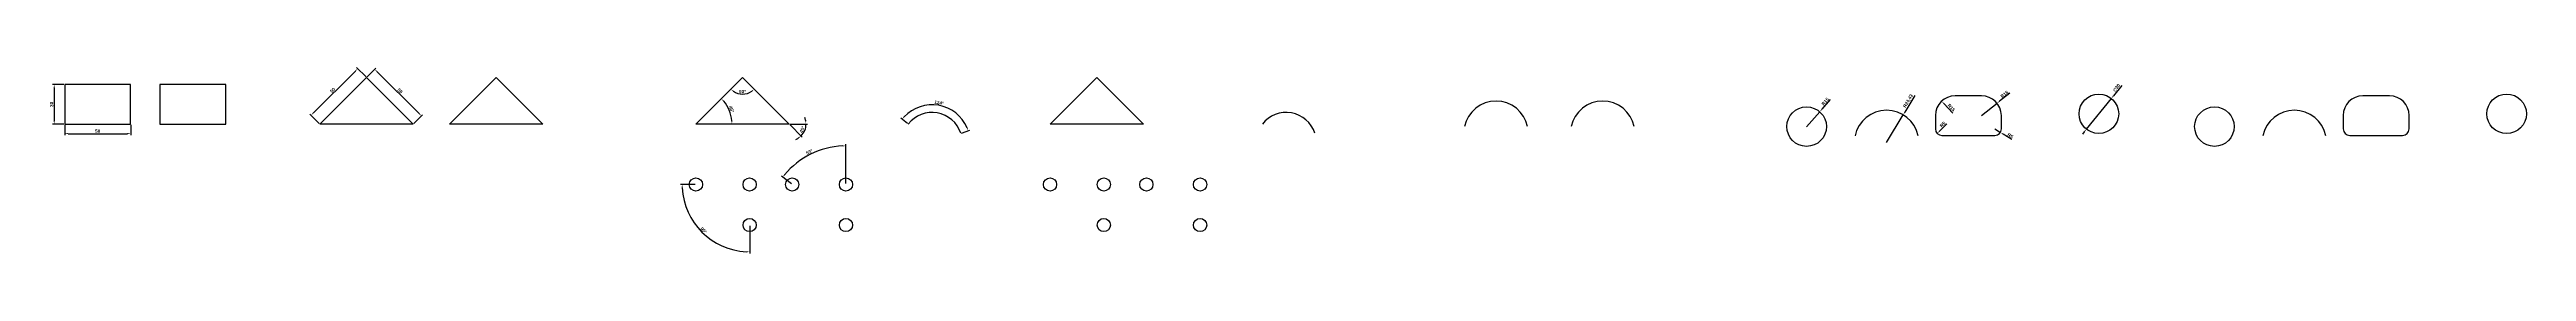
# Model space of a CAD drawing. Header units: millimetres. Extents: x 70 to 1948, y 1802 to 2151.
# Drawn here: x 71 to 1948, y 2010 to 2151 of the extents above; entities that cross this region are included whole.
import ezdxf

# ---------------------------------------------------------------- set-up
doc = ezdxf.new("R2010")
doc.units = ezdxf.units.MM
doc.header["$LTSCALE"] = 0.3
doc.header["$PDMODE"] = 34
doc.layers.add('Cotas', color=1, linetype='Continuous')
doc.layers.add('Peça', color=7, linetype='Continuous', lineweight=30)
doc.styles.get("Standard").update_dxf_attribs({"font": ''})
doc.styles.get('Standard').set_extended_font_data('Arial', bold=True)
doc.dimstyles.new('Cotas', dxfattribs={"dimtxt": 2.5, "dimasz": 2.5, "dimexe": 1.25, "dimexo": 0.625, "dimtad": 1, "dimtxsty": 'Standard', "dimcen": 2.5, "dimclrt": 7, "dimadec": 0, "dimazin": 0, "dimtfac": 1, "dimtmove": 0, "dimatfit": 3, "dimfxl": 1, "dimarcsym": 0})

# ---------------------------------------------------------------- blocks, each defined once
blk = doc.blocks.new('*D1')
at = {"layer": 'Cotas', "color": 0, "lineweight": -2, "transparency": 16777216}
for p, q in [((82.3, 2107.7), (82.3, 2099.8)), ((132.3, 2107.7), (132.3, 2099.8)), ((84.8, 2101), (129.8, 2101))]:
    blk.add_line(p, q, dxfattribs=at)
at = {"layer": 'Cotas', "color": 0, "transparency": 16777216}
for points in [[(84.8, 2101.5), (84.8, 2100.6), (82.3, 2101)], [(129.8, 2101.5), (129.8, 2100.6), (132.3, 2101)]]:
    blk.add_solid(points, dxfattribs=at)
at = {"layer": 'Defpoints', "color": 0, "transparency": 16777216}
for p in [(82.3, 2108.3), (132.3, 2108.3), (132.3, 2101)]:
    blk.add_point(p, dxfattribs=at)
at = {"layer": 'Cotas', "color": 7, "transparency": 16777216, "insert": (107.3, 2102.9), "char_height": 2.5, "attachment_point": 5}
blk.add_mtext('50', dxfattribs=at)
blk = doc.blocks.new('*D2')
at = {"layer": 'Cotas', "color": 0, "lineweight": -2, "transparency": 16777216}
for p, q in [((720.9, 2108.7), (715.7, 2112.7)), ((761.8, 2101.5), (768.1, 2103.6))]:
    blk.add_line(p, q, dxfattribs=at)
blk.add_arc((739.5, 2094.2), 28.8, 23.0376, 137.0628, dxfattribs=at)
at = {"layer": 'Cotas', "color": 0, "transparency": 16777216}
for points in [[(718.7, 2113.6), (718, 2114.1), (716.7, 2112)], [(766.4, 2105.7), (765.6, 2105.4), (766.9, 2103.2)]]:
    blk.add_solid(points, dxfattribs=at)
at = {"layer": 'Defpoints', "color": 0, "transparency": 16777216}
for p in [(721.4, 2108.3), (754.2, 2119), (739.5, 2094.2), (761.2, 2101.3)]:
    blk.add_point(p, dxfattribs=at)
at = {"layer": 'Cotas', "color": 7, "transparency": 16777216, "insert": (744.8, 2124.5), "char_height": 2.5, "attachment_point": 5, "rotation": 350.0502}
blk.add_mtext('124°', dxfattribs=at)
blk = doc.blocks.new('*D3')
at = {"layer": 'Cotas', "color": 0, "lineweight": -2, "transparency": 16777216}
for p, q in [((81.6, 2138.3), (73.1, 2138.3)), ((74.3, 2135.8), (74.3, 2110.8)), ((81.6, 2108.3), (73.1, 2108.3))]:
    blk.add_line(p, q, dxfattribs=at)
at = {"layer": 'Cotas', "color": 0, "transparency": 16777216}
for points in [[(73.9, 2135.8), (74.8, 2135.8), (74.3, 2138.3)], [(73.9, 2110.8), (74.8, 2110.8), (74.3, 2108.3)]]:
    blk.add_solid(points, dxfattribs=at)
at = {"layer": 'Defpoints', "color": 0, "transparency": 16777216}
for p in [(82.3, 2138.3), (74.3, 2108.3), (82.3, 2108.3)]:
    blk.add_point(p, dxfattribs=at)
at = {"layer": 'Cotas', "color": 7, "transparency": 16777216, "insert": (72.4, 2123.3), "char_height": 2.5, "attachment_point": 5, "rotation": 90}
blk.add_mtext('30', dxfattribs=at)
blk = doc.blocks.new('*D4')
at = {"layer": 'Cotas', "color": 0, "lineweight": -2, "transparency": 16777216}
for p, q in [((270.7, 2116.8), (302.5, 2148.6)), ((310.6, 2144.1), (303.4, 2151.3)), ((275.2, 2108.8), (268.1, 2115.9))]:
    blk.add_line(p, q, dxfattribs=at)
at = {"layer": 'Cotas', "color": 0, "transparency": 16777216}
for points in [[(302.3, 2148.9), (302.8, 2148.3), (304.3, 2150.4)], [(270.4, 2117.1), (271, 2116.5), (269, 2115)]]:
    blk.add_solid(points, dxfattribs=at)
at = {"layer": 'Defpoints', "color": 0, "transparency": 16777216}
for p in [(304.3, 2150.4), (311, 2143.7), (275.7, 2108.3)]:
    blk.add_point(p, dxfattribs=at)
at = {"layer": 'Cotas', "color": 7, "transparency": 16777216, "insert": (285.3, 2134), "char_height": 2.5, "attachment_point": 5, "rotation": 45}
blk.add_mtext('50', dxfattribs=at)
blk = doc.blocks.new('*D5')
at = {"layer": 'Cotas', "color": 0, "lineweight": -2, "transparency": 16777216}
for p, q in [((311.5, 2144.1), (318.1, 2150.8)), ((319, 2148.1), (350.8, 2116.3)), ((346.8, 2108.8), (353.5, 2115.4))]:
    blk.add_line(p, q, dxfattribs=at)
at = {"layer": 'Cotas', "color": 0, "transparency": 16777216}
for points in [[(319.3, 2148.4), (318.7, 2147.8), (317.2, 2149.9)], [(351.1, 2116.6), (350.5, 2116), (352.6, 2114.5)]]:
    blk.add_solid(points, dxfattribs=at)
at = {"layer": 'Defpoints', "color": 0, "transparency": 16777216}
for p in [(311, 2143.7), (346.4, 2108.3), (352.6, 2114.5)]:
    blk.add_point(p, dxfattribs=at)
at = {"layer": 'Cotas', "color": 7, "transparency": 16777216, "insert": (336.3, 2133.5), "char_height": 2.5, "attachment_point": 5, "rotation": 315}
blk.add_mtext('50', dxfattribs=at)
blk = doc.blocks.new('*D6')
at = {"layer": 'Cotas', "color": 0, "lineweight": -2, "transparency": 16777216}
blk.add_arc((560.6, 2108.3), 27.3, 5.2497, 39.7503, dxfattribs=at)
at = {"layer": 'Cotas', "color": 0, "transparency": 16777216}
for points in [[(581.2, 2125.5), (581.8, 2126), (579.9, 2127.6)], [(588.2, 2110.8), (587.3, 2110.8), (587.8, 2108.3)]]:
    blk.add_solid(points, dxfattribs=at)
at = {"layer": 'Defpoints', "color": 0, "transparency": 16777216}
for p in [(595.9, 2143.7), (560.6, 2108.3), (560.6, 2108.3), (586.9, 2115.4), (631.3, 2108.3)]:
    blk.add_point(p, dxfattribs=at)
at = {"layer": 'Cotas', "color": 7, "transparency": 16777216, "insert": (587.5, 2119.5), "char_height": 2.5, "attachment_point": 5, "rotation": 292.5}
blk.add_mtext('45°', dxfattribs=at)
blk = doc.blocks.new('*D7')
at = {"layer": 'Cotas', "color": 0, "lineweight": -2, "transparency": 16777216}
for p, q in [((559.9, 2062.4), (548.8, 2062.4)), ((601.3, 2030.9), (601.3, 2009.9))]:
    blk.add_line(p, q, dxfattribs=at)
blk.add_arc((601.3, 2062.4), 51.2, 182.7992, 267.2008, dxfattribs=at)
at = {"layer": 'Cotas', "color": 0, "transparency": 16777216}
for points in [[(549.7, 2059.9), (550.6, 2059.9), (550.1, 2062.4)], [(598.8, 2011.7), (598.8, 2010.8), (601.3, 2011.2)]]:
    blk.add_solid(points, dxfattribs=at)
at = {"layer": 'Defpoints', "color": 0, "transparency": 16777216}
for p in [(560.6, 2062.4), (601.3, 2062.4), (556.9, 2036.8), (601.3, 2031.5)]:
    blk.add_point(p, dxfattribs=at)
at = {"layer": 'Cotas', "color": 7, "transparency": 16777216, "insert": (566.4, 2027.5), "char_height": 2.5, "attachment_point": 5, "rotation": 315}
blk.add_mtext('90°', dxfattribs=at)
blk = doc.blocks.new('*D8')
at = {"layer": 'Cotas', "color": 0, "lineweight": -2, "transparency": 16777216}
for p, q in [((674.2, 2063), (674.2, 2093)), ((633, 2062.8), (625.3, 2068.6))]:
    blk.add_line(p, q, dxfattribs=at)
blk.add_arc((674.2, 2031.5), 60.2, 92.3805, 140.4877, dxfattribs=at)
at = {"layer": 'Cotas', "color": 0, "transparency": 16777216}
for points in [[(671.7, 2092.1), (671.8, 2091.3), (674.2, 2091.7)], [(628.1, 2069.6), (627.5, 2070.1), (626.3, 2067.9)]]:
    blk.add_solid(points, dxfattribs=at)
at = {"layer": 'Defpoints', "color": 0, "transparency": 16777216}
for p in [(656, 2088.9), (633.5, 2062.4), (674.2, 2062.4), (674.2, 2031.5)]:
    blk.add_point(p, dxfattribs=at)
at = {"layer": 'Cotas', "color": 7, "transparency": 16777216, "insert": (646.6, 2087.1), "char_height": 2.5, "attachment_point": 5, "rotation": 26.4341}
blk.add_mtext('53°', dxfattribs=at)
blk = doc.blocks.new('*D9')
at = {"layer": 'Cotas', "color": 0, "lineweight": -2, "transparency": 16777216}
for p, q in [((631.7, 2107.9), (641.1, 2098.4)), ((631.9, 2108.3), (645.2, 2108.3))]:
    blk.add_line(p, q, dxfattribs=at)
for start, end in [(315, 0), (11.3011, 22.6021), (292.3979, 303.6989)]:
    blk.add_arc((631.3, 2108.3), 12.7, start, end, dxfattribs=at)
at = {"layer": 'Cotas', "color": 0, "transparency": 16777216}
for points in [[(644.1, 2110.8), (643.3, 2110.8), (644, 2108.3)], [(638, 2098.1), (638.6, 2097.4), (640.2, 2099.3)]]:
    blk.add_solid(points, dxfattribs=at)
at = {"layer": 'Defpoints', "color": 0, "transparency": 16777216}
for p in [(595.9, 2143.7), (560.6, 2108.3), (631.3, 2108.3), (631.3, 2108.3), (642.3, 2102)]:
    blk.add_point(p, dxfattribs=at)
at = {"layer": 'Cotas', "color": 7, "transparency": 16777216, "insert": (641.2, 2104.2), "char_height": 2.5, "attachment_point": 5, "rotation": 67.5}
blk.add_mtext('45°', dxfattribs=at)
blk = doc.blocks.new('*D10')
at = {"layer": 'Cotas', "color": 0, "lineweight": -2, "transparency": 16777216}
blk.add_arc((595.9, 2143.7), 12.6, 236.3927, 303.6073, dxfattribs=at)
at = {"layer": 'Cotas', "color": 0, "transparency": 16777216}
for points in [[(588.7, 2132.9), (589.2, 2133.5), (587, 2134.8)], [(602.6, 2133.5), (603.1, 2132.9), (604.8, 2134.8)]]:
    blk.add_solid(points, dxfattribs=at)
at = {"layer": 'Defpoints', "color": 0, "transparency": 16777216}
for p in [(595.9, 2143.7), (595.9, 2143.7), (592.7, 2131.5), (560.6, 2108.3), (631.3, 2108.3)]:
    blk.add_point(p, dxfattribs=at)
at = {"layer": 'Cotas', "color": 7, "transparency": 16777216, "insert": (595.9, 2133), "char_height": 2.5, "attachment_point": 5}
blk.add_mtext('90°', dxfattribs=at)
blk = doc.blocks.new('*D14')
at = {"layer": 'Cotas', "color": 0, "lineweight": -2, "transparency": 16777216}
for p, q in [((1484.1, 2129.9), (1476.6, 2117.4)), ((1462.7, 2094.3), (1475.3, 2115.3))]:
    blk.add_line(p, q, dxfattribs=at)
at = {"layer": 'Cotas', "color": 0, "transparency": 16777216}
blk.add_solid([(1476.2, 2117.6), (1476.9, 2117.2), (1475.3, 2115.3)], dxfattribs=at)
at = {"layer": 'Defpoints', "color": 0, "transparency": 16777216}
for p in [(1475.3, 2115.3), (1462.7, 2094.3)]:
    blk.add_point(p, dxfattribs=at)
at = {"layer": 'Cotas', "color": 7, "transparency": 16777216, "insert": (1479.1, 2125.8), "char_height": 2.5, "attachment_point": 5, "rotation": 58.9205}
blk.add_mtext('R24,43', dxfattribs=at)
blk = doc.blocks.new('*D15')
at = {"layer": 'Cotas', "color": 0, "lineweight": -2, "transparency": 16777216}
blk.add_line((1512.8, 2116.7), (1506.1, 2123.9), dxfattribs=at)
at = {"layer": 'Cotas', "color": 0, "transparency": 16777216}
blk.add_solid([(1506.4, 2124.1), (1505.8, 2123.6), (1504.4, 2125.7)], dxfattribs=at)
at = {"layer": 'Defpoints', "color": 0, "transparency": 16777216}
for p in [(1504.4, 2125.7), (1514.7, 2114.7)]:
    blk.add_point(p, dxfattribs=at)
at = {"layer": 'Cotas', "color": 7, "transparency": 16777216, "insert": (1511.7, 2120.7), "char_height": 2.5, "attachment_point": 5, "rotation": 313.0687}
blk.add_mtext('R15', dxfattribs=at)
blk = doc.blocks.new('*D16')
at = {"layer": 'Cotas', "color": 0, "lineweight": -2, "transparency": 16777216}
for p, q in [((1534.7, 2114.7), (1546.4, 2124.1)), ((1556, 2131.7), (1548.3, 2125.6))]:
    blk.add_line(p, q, dxfattribs=at)
at = {"layer": 'Cotas', "color": 0, "transparency": 16777216}
blk.add_solid([(1548.1, 2126), (1548.6, 2125.3), (1546.4, 2124.1)], dxfattribs=at)
at = {"layer": 'Defpoints', "color": 0, "transparency": 16777216}
for p in [(1546.4, 2124.1), (1534.7, 2114.7)]:
    blk.add_point(p, dxfattribs=at)
at = {"layer": 'Cotas', "color": 7, "transparency": 16777216, "insert": (1552, 2130.9), "char_height": 2.5, "attachment_point": 5, "rotation": 38.5516}
blk.add_mtext('R15', dxfattribs=at)
blk = doc.blocks.new('*D12')
at = {"layer": 'Cotas', "color": 0, "lineweight": -2, "transparency": 16777216}
blk.add_line((1508.4, 2108.5), (1502.9, 2102.9), dxfattribs=at)
at = {"layer": 'Cotas', "color": 0, "transparency": 16777216}
blk.add_solid([(1502.6, 2103.2), (1503.2, 2102.6), (1501.1, 2101.2)], dxfattribs=at)
at = {"layer": 'Defpoints', "color": 0, "transparency": 16777216}
for p in [(1504.7, 2104.7), (1501.1, 2101.2)]:
    blk.add_point(p, dxfattribs=at)
at = {"layer": 'Cotas', "color": 7, "transparency": 16777216, "insert": (1505.2, 2108), "char_height": 2.5, "attachment_point": 5, "rotation": 45.2621}
blk.add_mtext('R5', dxfattribs=at)
blk = doc.blocks.new('*D17')
at = {"layer": 'Cotas', "color": 0, "lineweight": -2, "transparency": 16777216}
for p, q in [((1544.7, 2104.7), (1548.9, 2102)), ((1557.6, 2096.5), (1551, 2100.7))]:
    blk.add_line(p, q, dxfattribs=at)
at = {"layer": 'Cotas', "color": 0, "transparency": 16777216}
blk.add_solid([(1551.2, 2101), (1550.8, 2100.3), (1548.9, 2102)], dxfattribs=at)
at = {"layer": 'Defpoints', "color": 0, "transparency": 16777216}
for p in [(1544.7, 2104.7), (1548.9, 2102)]:
    blk.add_point(p, dxfattribs=at)
at = {"layer": 'Cotas', "color": 7, "transparency": 16777216, "insert": (1556.4, 2099.5), "char_height": 2.5, "attachment_point": 5, "rotation": 327.5173}
blk.add_mtext('R5', dxfattribs=at)
blk = doc.blocks.new('*D18')
at = {"layer": 'Cotas', "color": 0, "lineweight": -2, "transparency": 16777216}
for p, q in [((1614.1, 2104.4), (1633, 2127.8)), ((1640.9, 2137.5), (1634.5, 2129.7)), ((1612.5, 2102.5), (1611, 2100.5))]:
    blk.add_line(p, q, dxfattribs=at)
at = {"layer": 'Cotas', "color": 0, "transparency": 16777216}
for points in [[(1634.2, 2130), (1634.9, 2129.4), (1633, 2127.8)], [(1612.2, 2102.8), (1612.9, 2102.2), (1614.1, 2104.4)]]:
    blk.add_solid(points, dxfattribs=at)
at = {"layer": 'Defpoints', "color": 0, "transparency": 16777216}
for p in [(1633, 2127.8), (1614.1, 2104.4)]:
    blk.add_point(p, dxfattribs=at)
at = {"layer": 'Cotas', "color": 7, "transparency": 16777216, "insert": (1636.9, 2135.9), "char_height": 2.5, "attachment_point": 5, "rotation": 51.0569}
blk.add_mtext('∅30', dxfattribs=at)
blk = doc.blocks.new('*D13')
at = {"layer": 'Cotas', "color": 0, "lineweight": -2, "transparency": 16777216}
for p, q in [((1420, 2126.9), (1413.6, 2119.5)), ((1402.1, 2106.3), (1412, 2117.6))]:
    blk.add_line(p, q, dxfattribs=at)
at = {"layer": 'Cotas', "color": 0, "transparency": 16777216}
blk.add_solid([(1413.3, 2119.8), (1413.9, 2119.3), (1412, 2117.6)], dxfattribs=at)
at = {"layer": 'Defpoints', "color": 0, "transparency": 16777216}
for p in [(1402.1, 2106.3), (1412, 2117.6)]:
    blk.add_point(p, dxfattribs=at)
at = {"layer": 'Cotas', "color": 7, "transparency": 16777216, "insert": (1416.2, 2125.4), "char_height": 2.5, "attachment_point": 5, "rotation": 48.9173}
blk.add_mtext('R15', dxfattribs=at)

msp = doc.modelspace()

# ---------------------------------------------------------------- linework, layer by layer
at = {"layer": 'Peça'}
for p, q in [((275.675, 2108.308), (311.03, 2143.663)), ((311.03, 2143.663), (346.386, 2108.308)), ((373.914, 2108.308), (409.27, 2143.663)), ((409.27, 2143.663), (444.625, 2108.308)), ((560.554, 2108.308), (595.91, 2143.663)), ((595.91, 2143.663), (631.265, 2108.308)), ((828.846, 2108.308), (864.201, 2143.663)), ((864.201, 2143.663), (899.557, 2108.308)), ((346.386, 2108.308), (275.675, 2108.308)), ((444.625, 2108.308), (373.914, 2108.308)), ((631.265, 2108.308), (560.554, 2108.308)), ((899.557, 2108.308), (828.846, 2108.308))]:
    msp.add_line(p, q, dxfattribs=at)
for points in [[(82.269, 2108.308), (132.269, 2108.308), (132.269, 2138.308), (82.269, 2138.308)], [(154.397, 2108.308), (204.397, 2108.308), (204.397, 2138.308), (154.397, 2138.308)]]:
    msp.add_lwpolyline(points, close=True, dxfattribs=at)
for points in [[(1504.653, 2099.719), (1544.653, 2099.719, 0.41421356), (1549.653, 2104.719), (1549.653, 2114.719, 0.41421356), (1534.653, 2129.719), (1514.653, 2129.719, 0.41421356), (1499.653, 2114.719), (1499.653, 2104.719, 0.41421356)], [(1813.627, 2099.719), (1853.627, 2099.719, 0.41421356), (1858.627, 2104.719), (1858.627, 2114.719, 0.41421356), (1843.627, 2129.719), (1823.627, 2129.719, 0.41421356), (1808.627, 2114.719), (1808.627, 2104.719, 0.41421356)]]:
    msp.add_lwpolyline(points, format="xyb", close=True, dxfattribs=at)
for centre, radius in [((1402.095, 2106.344), 15), ((1623.528, 2116.1), 15), ((1711.069, 2106.344), 15), ((1932.502, 2116.1), 15), ((560.554, 2062.374), 5), ((601.265, 2062.374), 5), ((633.534, 2062.374), 5), ((674.245, 2062.374), 5), ((828.846, 2062.374), 5), ((869.557, 2062.374), 5), ((901.826, 2062.374), 5), ((942.536, 2062.374), 5), ((601.265, 2031.549), 5), ((674.245, 2031.549), 5), ((869.557, 2031.549), 5), ((942.536, 2031.549), 5)]:
    msp.add_circle(centre, radius, dxfattribs=at)
for centre, radius, start, end in [((1166.795, 2101.321), 24.435, 11.861156, 168.138844), ((1247.6, 2101.321), 24.435, 11.861156, 168.138844), ((739.474, 2094.217), 22.903, 18.070408, 142.030051), ((1007.765, 2094.217), 22.903, 18.070408, 142.030051), ((1462.673, 2094.334), 24.435, 11.861156, 168.138844), ((1771.647, 2094.334), 24.435, 11.861156, 168.138844)]:
    msp.add_arc(centre, radius, start, end, dxfattribs=at)

# ---------------------------------------------------------------- dimensions: what is measured, and where the dimension line sits
at = {"layer": 'Cotas'}
for p1, p2, distance, picture, middle in [((275.675, 2108.308), (311.03, 2143.663), 9.5, '*D4', (285.291, 2134.048)), ((311.03, 2143.663), (346.386, 2108.308), 8.778, '*D5', (336.26, 2133.538))]:
    dim = msp.add_aligned_dim(p1=p1, p2=p2, distance=distance, dimstyle='Cotas', dxfattribs=at)
    dim.commit()
    dim.dimension.update_dxf_attribs({"geometry": picture, "text_midpoint": middle})
for base, line1, line2, picture, middle in [((586.919, 2115.373), ((560.554, 2108.308), (595.91, 2143.663)), ((631.265, 2108.308), (560.554, 2108.308)), '*D6', (587.528, 2119.481)), ((642.26, 2101.96), ((631.265, 2108.308), (560.554, 2108.308)), ((595.91, 2143.663), (631.265, 2108.308)), '*D9', (641.238, 2104.177)), ((592.65, 2131.499), ((595.91, 2143.663), (631.265, 2108.308)), ((560.554, 2108.308), (595.91, 2143.663)), '*D10', (595.91, 2132.972))]:
    dim = msp.add_angular_dim_2l(base=base, line1=line1, line2=line2, dimstyle='Cotas', dxfattribs=at)
    dim.commit()
    dim.dimension.update_dxf_attribs({"geometry": picture, "text_midpoint": middle})
dim = msp.add_diameter_dim_2p(p1=(1614.1, 2104.433), p2=(1632.956, 2127.767), dimstyle='Cotas', dxfattribs=at)
dim.commit()
dim.dimension.update_dxf_attribs({"geometry": '*D18', "text_midpoint": (1636.919, 2135.86)})
dim = msp.add_linear_dim(base=(74.347, 2108.308), p1=(82.269, 2138.308), p2=(82.269, 2108.308), angle=90, dimstyle='Cotas', dxfattribs=at)
dim.commit()
dim.dimension.update_dxf_attribs({"geometry": '*D3', "text_midpoint": (72.446, 2123.308)})
for base, center, p1, p2, picture, middle in [((754.162, 2119.043), (739.474, 2094.217), (761.247, 2101.321), (721.418, 2108.308), '*D2', (744.783, 2124.481)), ((656.026, 2088.902), (674.245, 2031.549), (633.534, 2062.374), (674.245, 2062.374), '*D8', (646.61, 2087.137)), ((556.944, 2036.785), (601.265, 2062.374), (560.554, 2062.374), (601.265, 2031.549), '*D7', (566.422, 2027.531))]:
    dim = msp.add_angular_dim_3p(base=base, center=center, p1=p1, p2=p2, dimstyle='Cotas', dxfattribs=at)
    dim.commit()
    dim.dimension.update_dxf_attribs({"geometry": picture, "text_midpoint": middle})
for center, mpoint, picture, middle in [((1402.095, 2106.344), (1411.953, 2117.65), '*D13', (1416.202, 2125.418)), ((1462.673, 2094.334), (1475.286, 2115.261), '*D14', (1479.143, 2125.842)), ((1534.653, 2114.719), (1546.384, 2124.067), '*D16', (1551.962, 2130.943)), ((1544.653, 2104.719), (1548.871, 2102.033), '*D17', (1556.365, 2099.51))]:
    dim = msp.add_radius_dim(center=center, mpoint=mpoint, dimstyle='Cotas', dxfattribs=at)
    dim.commit()
    dim.dimension.update_dxf_attribs({"geometry": picture, "text_midpoint": middle})
for center, mpoint, picture, middle in [((1514.653, 2114.719), (1504.41, 2125.677), '*D15', (1510.315, 2119.359)), ((1504.653, 2104.719), (1501.134, 2101.167), '*D12', (1506.537, 2106.62))]:
    dim = msp.add_radius_dim(center=center, mpoint=mpoint, dimstyle='Cotas', dxfattribs=at)
    dim.commit()
    dim.dimension.update_dxf_attribs({"geometry": picture, "text_midpoint": middle, "dimtype": 164})
dim = msp.add_linear_dim(base=(132.269, 2101.043), p1=(82.269, 2108.308), p2=(132.269, 2108.308), dimstyle='Cotas', dxfattribs=at)
dim.commit()
dim.dimension.update_dxf_attribs({"geometry": '*D1', "text_midpoint": (107.269, 2102.944)})

doc.saveas('drawing.dxf')
